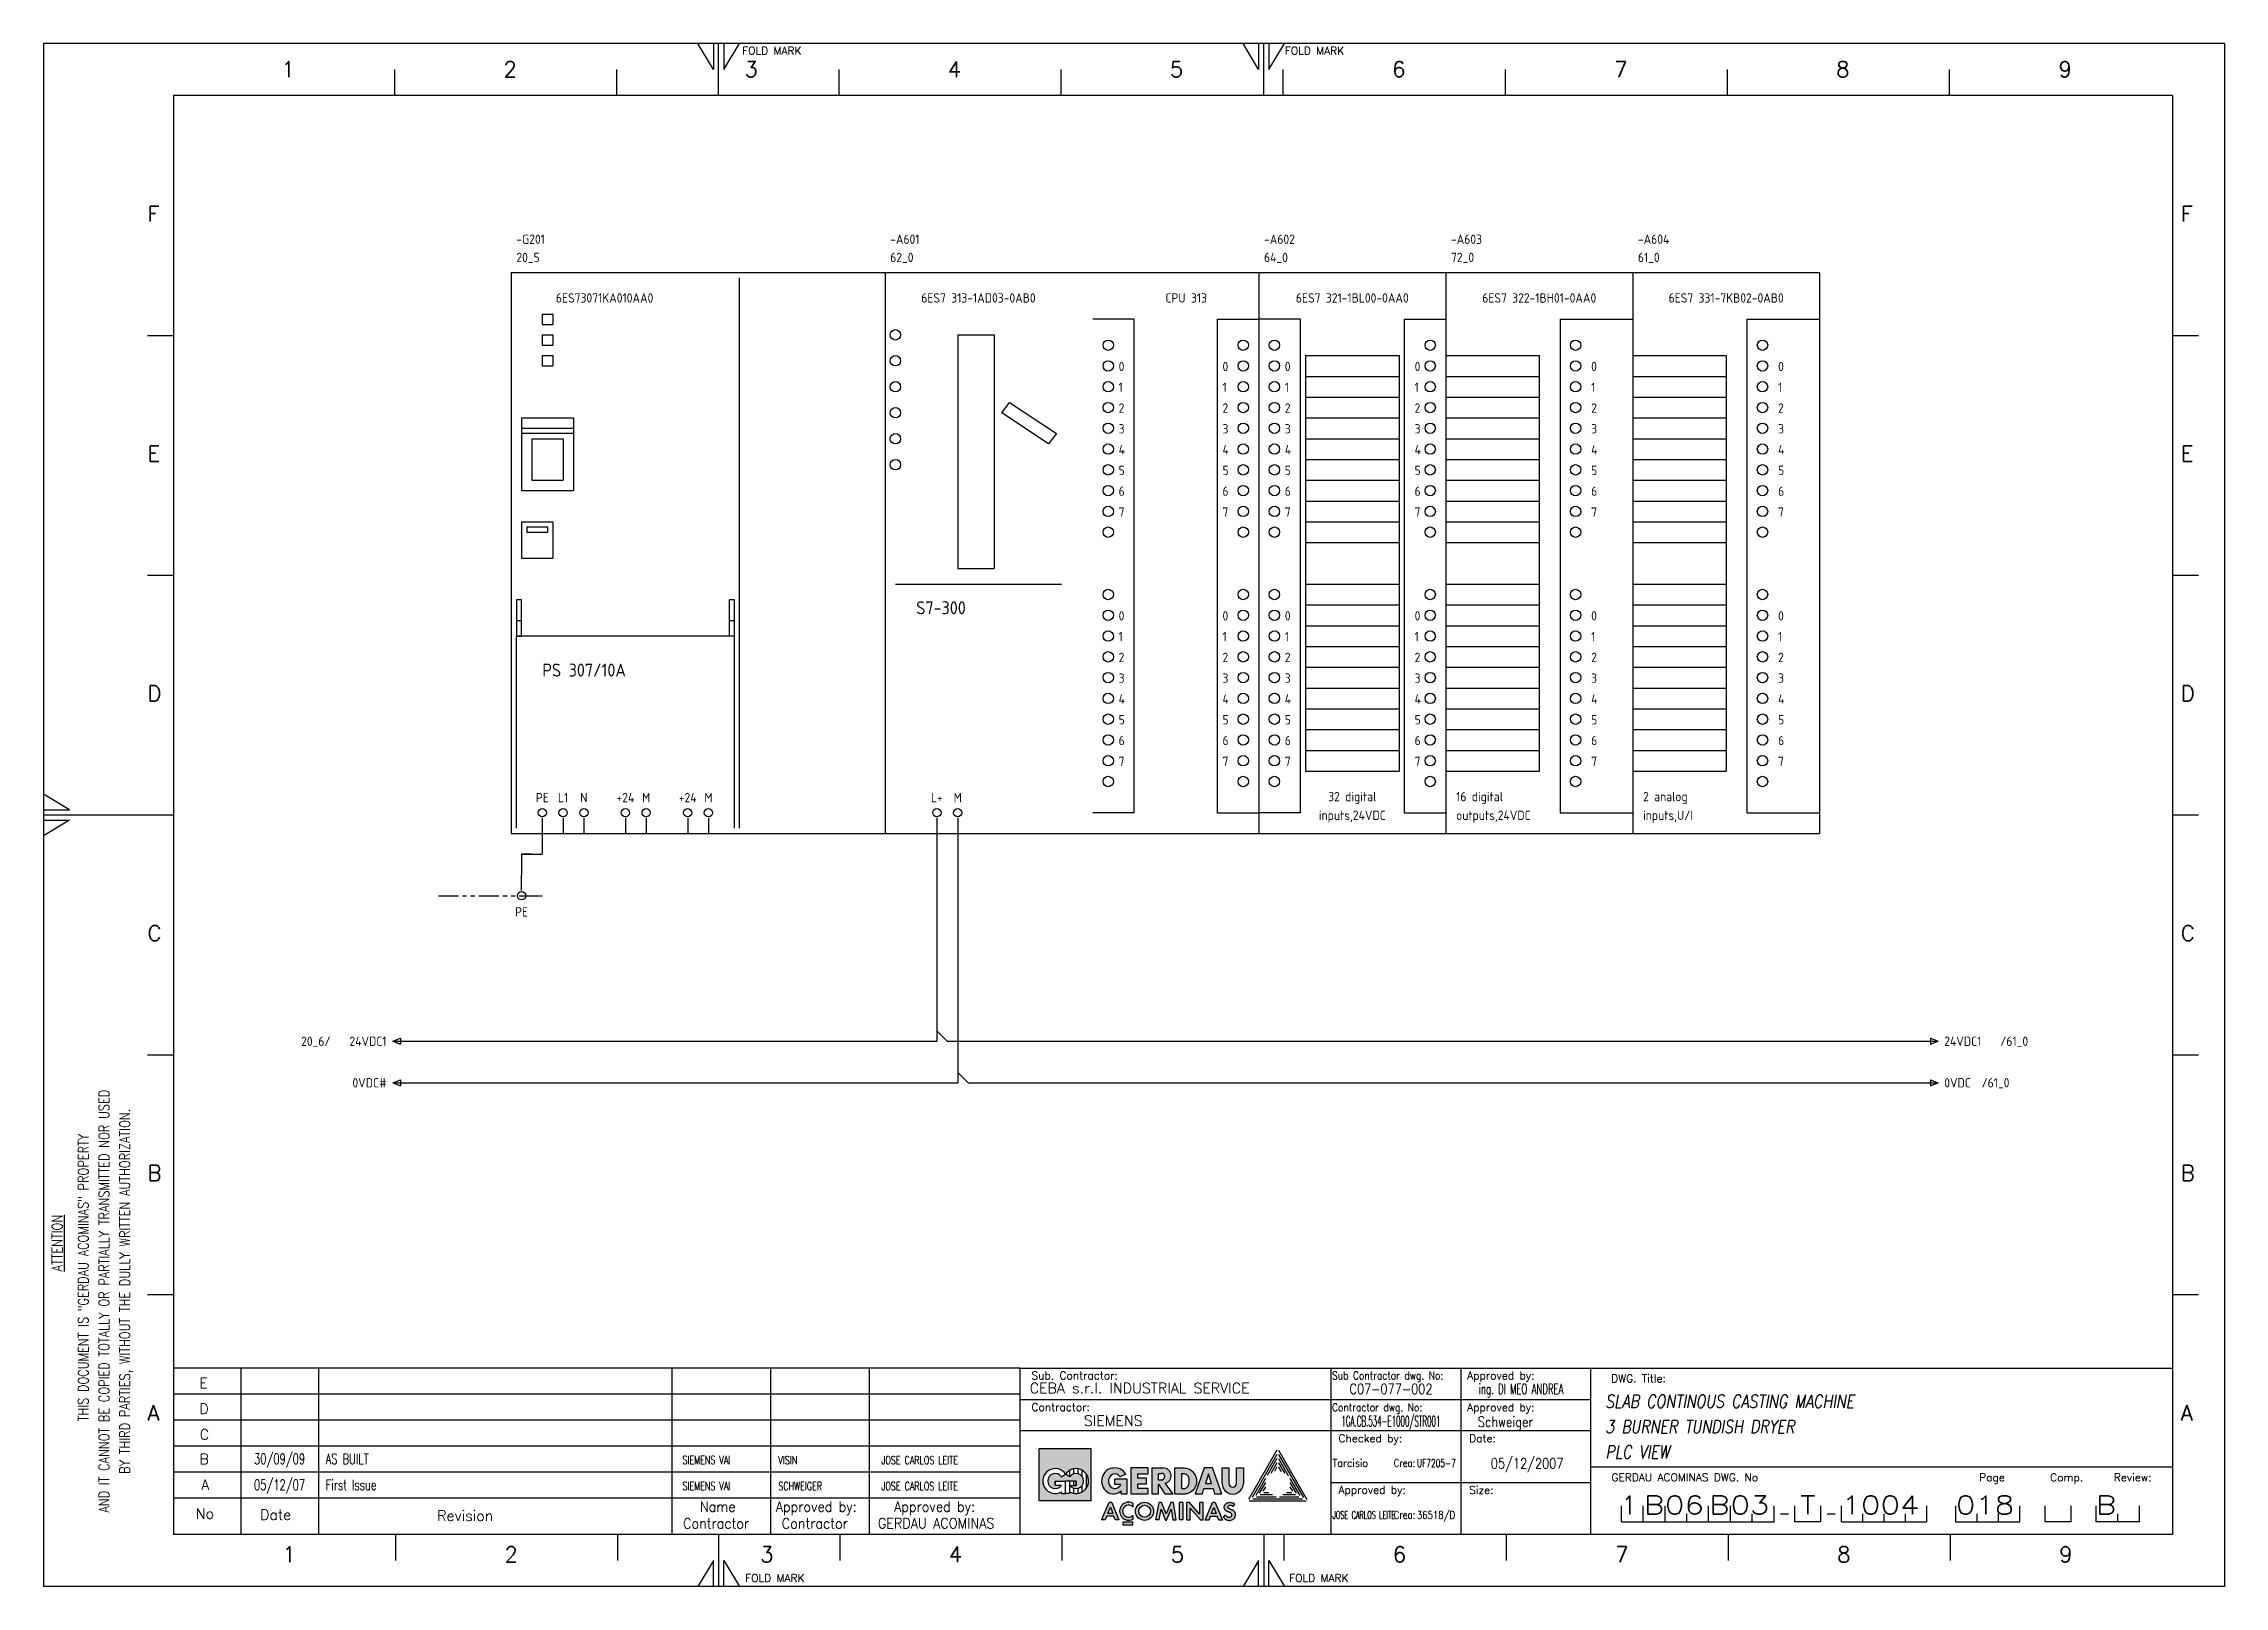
# Model space of a CAD drawing. Extents: x 520 to 940, y 6 to 303.
import ezdxf
from ezdxf.enums import TextEntityAlignment as Align

# ---------------------------------------------------------------- set-up
doc = ezdxf.new("R2010")
doc.units = 0
doc.header["$LTSCALE"] = 25
doc.header["$MEASUREMENT"] = 0
doc.linetypes.add('EPLANLINE7', pattern=[0])
doc.layers.get('0').update_dxf_attribs({"linetype": 'CONTINUOUS'})
for name, color, linetype in [('AUTOCONNECTING', 2, 'CONTINUOUS'), ('FORM_1', 7, 'CONTINUOUS'), ('FORM_2', 4, 'CONTINUOUS'), ('FORM_3', 6, 'CONTINUOUS'), ('FORM_4', 1, 'CONTINUOUS'), ('RIF_', 7, 'CONTINUOUS'), ('SIMBOLO', 4, 'CONTINUOUS'), ('TESTI', 7, 'CONTINUOUS'), ('TESTO', 5, 'CONTINUOUS')]:
    doc.layers.add(name, color=color, linetype=linetype)
doc.styles.add('ROMANS', font='romans.shx', dxfattribs={"width": 0.7, "oblique": 10, "height": 4})
doc.styles.get("Standard").update_dxf_attribs({"font": 'isocp.shx'})

msp = doc.modelspace()

# ---------------------------------------------------------------- texts
at = {"layer": 'FORM_2', "style": 'ROMANS', "width": 0.7}
for s, p in [('30/09/09', (565.62, 30.86)), ('05/12/07', (565.62, 25.86))]:
    msp.add_text(s, height=2, dxfattribs=at).set_placement(p, align=Align.MIDDLE)
for s, height, p in [('AS BUILT', 2, (574.5, 29.99)), ('SIEMENS VAI', 1.6, (643.21, 29.99)), ('VISIN', 1.6, (661.69, 29.95)), ('JOSE CARLOS LEITE', 1.6, (681.53, 29.95)), ('First Issue', 2, (574.5, 24.99)), ('SIEMENS VAI', 1.6, (643.21, 24.99)), ('SCHWEIGER', 1.6, (661.69, 24.95)), ('JOSE CARLOS LEITE', 1.6, (681.53, 24.95))]:
    msp.add_text(s, height=height, dxfattribs=at).set_placement(p)
at = {"layer": 'RIF_', "color": 2, "width": 1.000667}
msp.add_text('20_6/', height=1.8, dxfattribs=at).set_placement((575.42, 110.5), align=Align.RIGHT)
for p in [(897.02, 110.5), (893.42, 102.5)]:
    msp.add_text('/61_0', height=1.8, dxfattribs=at).set_placement(p)
at = {"layer": 'TESTI', "color": 2, "width": 1.000667}
for s, p in [('-G201', (611.22, 264.9)), ('-A601', (683.22, 264.9)), ('-A602', (755.22, 264.9)), ('-A603', (791.22, 264.9)), ('-A604', (827.22, 264.9)), ('20_5', (611.22, 261.4)), ('62_0', (683.22, 261.4)), ('64_0', (755.22, 261.4)), ('72_0', (791.22, 261.4)), ('61_0', (827.22, 261.4))]:
    msp.add_text(s, height=1.8, dxfattribs=at).set_placement(p)
at = {"layer": 'TESTO', "color": 2, "width": 1.000667}
for s, p in [('6ES73071KA010AA0', (628.22, 253.6)), ('6ES7 313-1AD03-0AB0', (700.22, 253.6)), ('6ES7 321-1BL00-0AA0', (772.22, 253.6)), ('6ES7 322-1BH01-0AA0', (808.22, 253.6)), ('6ES7 331-7KB02-0AB0', (844.22, 253.6)), ('PE', (616.22, 157.4)), ('L1', (620.22, 157.4)), ('N', (624.22, 157.4)), ('+24', (632.22, 157.4)), ('M', (636.22, 157.4)), ('+24', (644.22, 157.4)), ('M', (648.22, 157.4)), ('L+', (692.22, 157.4)), ('M', (696.22, 157.4)), ('inputs,24VDC', (772.22, 154)), ('32 digital', (772.22, 157.6)), ('PE', (612.22, 135.4))]:
    msp.add_text(s, height=1.8, dxfattribs=at).set_placement(p, align=Align.CENTER)
for s, p in [('CPU 313', (736.22, 253.6)), ('0', (727.22, 240.4)), ('0', (747.22, 240.4)), ('0', (759.22, 240.4)), ('0', (784.22, 240.4)), ('0', (818.22, 240.4)), ('0', (854.22, 240.4)), ('1', (727.22, 236.4)), ('1', (747.22, 236.4)), ('1', (759.22, 236.4)), ('1', (784.22, 236.4)), ('1', (818.22, 236.4)), ('1', (854.22, 236.4)), ('2', (727.22, 232.4)), ('2', (747.22, 232.4)), ('2', (759.22, 232.4)), ('2', (784.22, 232.4)), ('2', (818.22, 232.4)), ('2', (854.22, 232.4)), ('3', (727.22, 228.4)), ('3', (747.22, 228.4)), ('3', (759.22, 228.4)), ('3', (784.22, 228.4)), ('3', (818.22, 228.4)), ('3', (854.22, 228.4)), ('4', (727.22, 224.4)), ('4', (747.22, 224.4)), ('4', (759.22, 224.4)), ('4', (784.22, 224.4)), ('4', (818.22, 224.4)), ('4', (854.22, 224.4)), ('5', (727.22, 220.4)), ('5', (747.22, 220.4)), ('5', (759.22, 220.4)), ('5', (784.22, 220.4)), ('5', (818.22, 220.4)), ('5', (854.22, 220.4)), ('6', (727.22, 216.4)), ('6', (747.22, 216.4)), ('6', (759.22, 216.4)), ('6', (784.22, 216.4)), ('6', (818.22, 216.4)), ('6', (854.22, 216.4)), ('7', (727.22, 212.4)), ('7', (747.22, 212.4)), ('7', (759.22, 212.4)), ('7', (784.22, 212.4)), ('7', (818.22, 212.4)), ('7', (854.22, 212.4)), ('0', (727.22, 192.4)), ('0', (747.22, 192.4)), ('0', (759.22, 192.4)), ('0', (784.22, 192.4)), ('0', (818.22, 192.4)), ('0', (854.22, 192.4)), ('1', (727.22, 188.4)), ('1', (747.22, 188.4)), ('1', (759.22, 188.4)), ('1', (784.22, 188.4)), ('1', (818.22, 188.4)), ('1', (854.22, 188.4)), ('2', (727.22, 184.4)), ('2', (747.22, 184.4)), ('2', (759.22, 184.4)), ('2', (784.22, 184.4)), ('2', (818.22, 184.4)), ('2', (854.22, 184.4)), ('3', (727.22, 180.4)), ('3', (747.22, 180.4)), ('3', (759.22, 180.4)), ('3', (784.22, 180.4)), ('3', (818.22, 180.4)), ('3', (854.22, 180.4)), ('4', (727.22, 176.4)), ('4', (747.22, 176.4)), ('4', (759.22, 176.4)), ('4', (784.22, 176.4)), ('4', (818.22, 176.4)), ('4', (854.22, 176.4)), ('5', (727.22, 172.4)), ('5', (747.22, 172.4)), ('5', (759.22, 172.4)), ('5', (784.22, 172.4)), ('5', (818.22, 172.4)), ('5', (854.22, 172.4)), ('6', (727.22, 168.4)), ('6', (747.22, 168.4)), ('6', (759.22, 168.4)), ('6', (784.22, 168.4)), ('6', (818.22, 168.4)), ('6', (854.22, 168.4)), ('7', (727.22, 164.4)), ('7', (747.22, 164.4)), ('7', (759.22, 164.4)), ('7', (784.22, 164.4)), ('7', (818.22, 164.4)), ('7', (854.22, 164.4)), ('16 digital', (792.22, 157.6)), ('outputs,24VDC', (792.22, 154)), ('2 analog', (828.22, 157.6)), ('inputs,U/I', (828.22, 154)), ('24VDC1', (886.22, 110.5)), ('0VDC', (886.22, 102.5))]:
    msp.add_text(s, height=1.8, dxfattribs=at).set_placement(p)
at = {"layer": 'TESTO', "color": 3, "width": 1.0032}
for s, p in [('S7-300', (688.22, 193.6)), ('PS 307/10A', (616.22, 181.6))]:
    msp.add_text(s, height=2.5, dxfattribs=at).set_placement(p)
at = {"layer": 'TESTO', "color": 2, "width": 1.000667}
for s, p in [('24VDC1', (586.22, 110.5)), ('0VDC#', (586.22, 102.5))]:
    msp.add_text(s, height=1.8, dxfattribs=at).set_placement(p, align=Align.RIGHT)

# ---------------------------------------------------------------- blocks, each defined once
blk = doc.blocks.new('Format A3')
at = {"layer": 'FORM_1'}
h = blk.add_hatch(color=256, dxfattribs=at)
edge = h.paths.add_edge_path()
edge.add_line((217.87, 22.79), (217.87, 17.78))
edge.add_line((217.87, 17.78), (219.92, 17.78))
edge.add_spline(control_points=[(219.92, 17.78), (220.24, 17.85), (220.98, 18), (221.84, 18.93), (222.13, 20.2), (221.81, 21.63), (220.8, 22.71), (219.89, 22.77), (219.58, 22.79)], knot_values=[0, 0, 0, 0, 0.968333, 2.238245, 3.514092, 4.752916, 6.526982, 7.43734, 7.43734, 7.43734, 7.43734], degree=3, periodic=0)
edge.add_line((219.58, 22.79), (217.87, 22.79))
edge = h.paths.add_edge_path(flags=16)
edge.add_spline(control_points=[(219.59, 21.67), (219.7, 21.66), (220.06, 21.63), (220.6, 21.16), (220.68, 20.32), (220.63, 19.48), (220.1, 18.85), (219.69, 18.84), (219.58, 18.84)], knot_values=[0, 0, 0, 0, 0.326882, 1.089251, 1.872602, 2.763575, 3.625522, 3.966209, 3.966209, 3.966209, 3.966209], degree=3, periodic=0)
edge.add_line((219.58, 18.84), (219.17, 18.84))
edge.add_line((219.17, 18.84), (219.17, 21.67))
edge.add_line((219.17, 21.67), (219.59, 21.67))
h.paths.add_polyline_path([(223.55, 22.79), (221.81, 17.78), (223.19, 17.78), (223.48, 18.84), (225.23, 18.84), (225.54, 17.78), (226.94, 17.78), (225.11, 22.79)])
h.paths.add_polyline_path([(224.33, 21.67), (224.94, 19.81), (223.79, 19.81)], flags=16)
h.paths.add_polyline_path([(228.25, 22.79), (226.96, 22.79), (226.97, 19.8, 0.995265), (231.07, 19.81), (231.07, 22.79), (229.77, 22.79), (229.77, 19.87, -1), (228.25, 19.87)])
h.paths.add_polyline_path([(215.57, 22.79), (213.43, 22.79), (213.43, 17.78), (214.72, 17.78), (214.72, 19.66), (215.93, 17.78), (217.52, 17.78), (216.02, 19.84, 0.906396)])
h.paths.add_polyline_path([(215.29, 20.49), (214.72, 20.5), (214.72, 21.75), (215.31, 21.75, -1.017604)], flags=16)
h.paths.add_polyline_path([(209.42, 22.79), (209.42, 17.78), (212.73, 17.78), (212.73, 18.83), (210.73, 18.83), (210.73, 19.76), (212.41, 19.76), (212.41, 20.8), (210.73, 20.8), (210.73, 21.67), (212.73, 21.67), (212.73, 22.79)])
edge = h.paths.add_edge_path()
edge.add_ellipse((206.05, 20.28), major_axis=(0, -2.49), ratio=0.91559, start_angle=180.5657, end_angle=401.2517)
edge.add_line((207.56, 18.41), (207.56, 17.78))
edge.add_line((207.56, 17.78), (208.68, 17.78))
edge.add_line((208.68, 17.78), (208.68, 20.66))
edge.add_line((208.68, 20.66), (206.26, 20.66))
edge.add_line((206.26, 20.66), (206.26, 19.69))
edge.add_line((206.26, 19.69), (207.49, 19.69))
edge.add_ellipse((206.34, 20.25), major_axis=(0, -1.41), ratio=0.88785, start_angle=126.9107, end_angle=426.8029, ccw=False)
edge.add_line((207.34, 21.09), (208.41, 21.6))
edge.add_arc((206.36, 20.45), 2.34, 29.2872, 98.191)
h.paths.add_polyline_path([(205.74, 16.12), (205.19, 16.12), (203.77, 12.78), (204.46, 12.78), (204.76, 13.48), (206.07, 13.48), (206.44, 12.78), (207.11, 12.79)])
h.paths.add_polyline_path([(205.46, 15.22), (205.93, 14.01), (204.97, 14.01)], flags=16)
h.paths.add_polyline_path([(209.78, 12.92), (209.78, 13.66, -2.423597), (209.78, 15.28), (209.78, 16.02, 1.652966)])
h.paths.add_polyline_path([(210.29, 14.45, 1), (213.8, 14.45, 1)])
h.paths.add_polyline_path([(213.19, 14.45, -1), (210.89, 14.45, -1)], flags=16)
h.paths.add_polyline_path([(215.31, 16.12), (214.82, 16.12), (214.22, 12.78), (214.87, 12.78), (215.21, 14.84), (216.1, 12.73), (216.28, 12.73), (217.19, 14.84), (217.49, 12.78), (218.15, 12.78), (217.6, 16.12), (217.12, 16.12), (216.2, 13.99)])
h.paths.add_polyline_path([(219.4, 16.12), (218.75, 16.12), (218.75, 12.78), (219.4, 12.78)])
h.paths.add_polyline_path([(220.16, 12.78), (220.81, 12.78), (220.81, 15.04), (222.79, 12.78), (223.3, 12.78), (223.3, 16.12), (222.65, 16.12), (222.65, 13.88), (220.68, 16.12), (220.16, 16.12)])
h.paths.add_polyline_path([(225.66, 16.12), (225.13, 16.12), (223.7, 12.77), (224.39, 12.77), (224.69, 13.47), (226, 13.47), (226.37, 12.77), (227.04, 12.77)])
h.paths.add_polyline_path([(225.39, 15.2), (225.86, 14), (224.9, 14)], flags=16)
edge = h.paths.add_edge_path()
edge.add_spline(control_points=[(229.42, 15.81), (229.38, 15.84), (229.32, 15.89), (229.21, 15.96), (229.1, 16.02), (228.95, 16.09), (228.79, 16.14), (228.58, 16.18), (228.37, 16.18), (228.14, 16.15), (227.97, 16.08), (227.8, 16), (227.66, 15.88), (227.54, 15.75), (227.47, 15.59), (227.4, 15.42), (227.39, 15.24), (227.4, 15.04), (227.44, 14.85), (227.57, 14.66), (227.73, 14.54), (227.92, 14.42), (228.08, 14.35), (228.25, 14.29), (228.42, 14.23), (228.59, 14.16), (228.73, 14.07), (228.81, 13.98), (228.85, 13.89), (228.87, 13.78), (228.86, 13.67), (228.81, 13.54), (228.72, 13.42), (228.56, 13.32), (228.37, 13.29), (228.2, 13.3), (228.07, 13.34), (227.98, 13.38), (227.9, 13.44), (227.81, 13.5), (227.72, 13.6), (227.68, 13.69), (227.64, 13.74)], knot_values=[0, 0, 0, 0, 0.129897, 0.252239, 0.381983, 0.506097, 0.749316, 0.87783, 1.167741, 1.365595, 1.552935, 1.738999, 1.918105, 2.09238, 2.269928, 2.449255, 2.632957, 2.790606, 3.065835, 3.193419, 3.483878, 3.653535, 3.853782, 4.021202, 4.182707, 4.402789, 4.570564, 4.668988, 4.759204, 4.855589, 5.007336, 5.095097, 5.270281, 5.443299, 5.63607, 5.844858, 5.950481, 6.046454, 6.146081, 6.249423, 6.351995, 6.544354, 6.544354, 6.544354, 6.544354], degree=3, periodic=0)
edge.add_line((227.64, 13.74), (227.22, 13.33))
edge.add_spline(control_points=[(227.22, 13.33), (227.25, 13.3), (227.3, 13.21), (227.44, 13.06), (227.61, 12.91), (227.84, 12.8), (228.04, 12.73), (228.25, 12.7), (228.44, 12.69), (228.72, 12.72), (228.99, 12.82), (229.25, 13.03), (229.41, 13.25), (229.53, 13.57), (229.55, 13.89), (229.48, 14.23), (229.32, 14.44), (229.15, 14.58), (228.98, 14.67), (228.78, 14.76), (228.59, 14.83), (228.39, 14.91), (228.2, 15), (228.05, 15.18), (228.07, 15.39), (228.2, 15.54), (228.35, 15.61), (228.48, 15.63), (228.66, 15.63), (228.84, 15.57), (228.98, 15.46), (229.05, 15.4), (229.08, 15.37)], knot_values=[0, 0, 0, 0, 0.131114, 0.305389, 0.623258, 0.772631, 1.083491, 1.243018, 1.425854, 1.654083, 2.072988, 2.274716, 2.662927, 2.870188, 3.280959, 3.591243, 3.888658, 4.0589, 4.248032, 4.476436, 4.699919, 4.85554, 5.137678, 5.317889, 5.513624, 5.728226, 5.888869, 5.979085, 6.142909, 6.403998, 6.552706, 6.676571, 6.676571, 6.676571, 6.676571], degree=3, periodic=0)
edge.add_line((229.08, 15.37), (229.42, 15.81))
h.paths.add_polyline_path([(207.88, 12.33), (207.88, 11.83), (209.78, 11.83), (209.79, 12.33)])
h.paths.add_polyline_path([(201.77, 26.45), (191.77, 26.45), (191.77, 16.45), (201.77, 16.45)])
h.paths.add_polyline_path([(197.64, 18.19), (197.64, 17.87), (196.84, 17.87), (196.04, 17.87), (196.04, 18.19, -2.312045), (196.84, 21.6, -2.312045)], flags=16)
h.paths.add_polyline_path([(197.64, 19.43), (198.44, 19.43), (198.44, 20.27), (196.84, 20.27), (194.84, 20.27), (194.84, 19.43), (196.04, 19.43, -3.248328), (196.05, 21.08), (196.84, 21.6), (197.62, 21.08, -3.248328)], flags=0)
for p, q in [((0, 297), (0, 0)), ((420, 297), (0, 297)), ((129, 292), (126, 297)), ((129, 297), (129, 292)), ((130, 287), (130, 297)), ((131, 297), (131, 292)), ((131, 292), (134, 297)), ((234, 292), (231, 297)), ((234, 297), (234, 292)), ((235, 287), (235, 297)), ((236, 292), (239, 297)), ((236, 297), (236, 292)), ((420, 297), (420, 0)), ((67.59, 292), (67.59, 287)), ((110.37, 292), (110.37, 287)), ((153.15, 292), (153.15, 287)), ((195.93, 292), (195.93, 287)), ((238.7, 292), (238.7, 287)), ((281.48, 292), (281.48, 287)), ((324.26, 292), (324.26, 287)), ((367.03, 292), (367.03, 287)), ((20, 240.83), (25, 240.83)), ((410, 240.83), (415, 240.83)), ((20, 194.66), (25, 194.66)), ((410, 194.66), (415, 194.66)), ((5, 149.5), (0, 152.5)), ((0, 149.5), (5, 149.5)), ((0, 148.5), (25, 148.5)), ((0, 147.5), (5, 147.5)), ((5, 147.5), (0, 144.5)), ((410, 148.5), (415, 148.5)), ((20, 102.33), (25, 102.33)), ((410, 102.33), (415, 102.33)), ((20, 56.17), (25, 56.17)), ((410, 56.17), (415, 56.17)), ((37.97, 42), (37.97, 17)), ((52.97, 42), (52.97, 17)), ((120.99, 42), (120.99, 17)), ((140, 42), (140, 17)), ((248, 30), (248, 42)), ((273, 10), (273, 42)), ((159.01, 42), (159.01, 17)), ((188.01, 37), (25, 37)), ((188.01, 36), (298, 36)), ((188.01, 32), (25, 32)), ((188.01, 27), (25, 27)), ((191.77, 16.45), (191.77, 26.45)), ((201.77, 26.45), (191.77, 26.45)), ((201.77, 16.45), (201.77, 26.45)), ((237.53, 26.19), (232.06, 16.71)), ((237.53, 25.39), (232.76, 17.12)), ((237.83, 26.19), (243.31, 16.71)), ((237.83, 25.39), (242.62, 17.11)), ((188.01, 22), (25, 22)), ((196.04, 21.07), (196.84, 21.6)), ((197.64, 21.07), (196.84, 21.6)), ((197.64, 21.07), (197.64, 22.35)), ((198.44, 21.68), (198.44, 22.64)), ((199.24, 21.68), (199.24, 22.64)), ((200.04, 21.11), (200.04, 22.35)), ((200.84, 18.94), (200.84, 21.6)), ((208.41, 21.6), (207.34, 21.09)), ((209.42, 22.79), (209.42, 17.78)), ((212.73, 22.79), (209.42, 22.79)), ((210.73, 20.8), (210.73, 21.67)), ((210.73, 21.67), (212.73, 21.67)), ((212.73, 21.67), (212.73, 22.79)), ((213.43, 22.79), (213.43, 17.78)), ((213.43, 22.79), (215.57, 22.79)), ((214.72, 20.5), (214.72, 21.75)), ((214.72, 21.75), (215.31, 21.75)), ((217.87, 17.78), (217.87, 22.79)), ((217.87, 22.79), (219.58, 22.79)), ((223.55, 22.79), (221.81, 17.78)), ((225.11, 22.79), (223.55, 22.79)), ((224.33, 21.67), (223.79, 19.81)), ((224.94, 19.81), (224.33, 21.67)), ((226.94, 17.78), (225.11, 22.79)), ((226.97, 19.83), (226.96, 22.79)), ((226.96, 22.79), (228.25, 22.79)), ((228.25, 22.79), (228.25, 19.87)), ((229.77, 19.87), (229.77, 22.79)), ((229.77, 22.79), (231.07, 22.79)), ((231.07, 22.79), (231.07, 19.81)), ((237.53, 24.59), (235.65, 21.33)), ((237.53, 23.79), (236.34, 21.73)), ((237.53, 22.99), (237.04, 22.13)), ((237.83, 24.59), (239.72, 21.33)), ((237.83, 23.79), (239.03, 21.73)), ((237.83, 22.99), (238.33, 22.13)), ((298, 23), (410, 23)), ((194.84, 20.27), (196.84, 20.27)), ((194.84, 20.27), (196.84, 20.27)), ((194.84, 19.43), (194.84, 20.27)), ((194.84, 20.27), (194.84, 19.43)), ((196.04, 19.43), (194.84, 19.43)), ((196.04, 17.87), (196.04, 18.19)), ((196.04, 17.87), (196.84, 17.87)), ((196.84, 17.87), (196.84, 20.27)), ((198.84, 20.27), (196.84, 20.27)), ((198.84, 20.27), (196.84, 20.27)), ((197.64, 17.87), (196.84, 17.87)), ((197.64, 17.87), (197.64, 20.27)), ((197.64, 19.43), (198.84, 19.43)), ((197.64, 17.87), (197.64, 18.19)), ((198.44, 19.43), (198.44, 20.27)), ((198.44, 17.9), (198.44, 18.86)), ((198.84, 20.27), (198.84, 19.43)), ((198.84, 19.43), (198.84, 20.27)), ((199.24, 17.9), (199.24, 18.86)), ((200.04, 18.19), (200.04, 19.43)), ((208.68, 20.66), (206.26, 20.66)), ((206.26, 20.66), (206.26, 19.69)), ((206.26, 19.69), (207.49, 19.69)), ((207.56, 17.78), (207.56, 18.41)), ((207.56, 17.78), (208.68, 17.78)), ((208.68, 17.78), (208.68, 20.66)), ((209.42, 17.78), (212.73, 17.78)), ((212.41, 20.8), (210.73, 20.8)), ((210.73, 18.83), (210.73, 19.76)), ((210.73, 19.76), (212.41, 19.76)), ((212.73, 18.83), (210.73, 18.83)), ((212.41, 19.76), (212.41, 20.8)), ((212.73, 17.78), (212.73, 18.83)), ((213.43, 17.78), (214.72, 17.78)), ((214.72, 20.5), (215.31, 20.49)), ((214.72, 19.66), (215.93, 17.78)), ((214.72, 17.78), (214.72, 19.66)), ((215.93, 17.78), (217.52, 17.78)), ((217.52, 17.78), (216.02, 19.84)), ((217.87, 17.78), (219.92, 17.78)), ((221.81, 17.78), (223.19, 17.78)), ((223.19, 17.78), (223.48, 18.84)), ((223.48, 18.84), (225.23, 18.84)), ((223.79, 19.81), (224.94, 19.81)), ((225.23, 18.84), (225.54, 17.78)), ((225.54, 17.78), (226.94, 17.78)), ((232.9, 16.85), (242.47, 16.85)), ((235.33, 20.78), (233.45, 17.52)), ((233.6, 17.25), (237.37, 17.25)), ((235.33, 19.98), (234.14, 17.92)), ((234.29, 17.65), (236.67, 17.65)), ((235.33, 19.18), (234.84, 18.32)), ((234.98, 18.05), (235.98, 18.05)), ((238, 17.25), (241.77, 17.25)), ((238.7, 17.65), (241.08, 17.65)), ((239.39, 18.05), (240.39, 18.05)), ((240.04, 20.78), (241.92, 17.51)), ((240.04, 19.98), (241.23, 17.91)), ((240.04, 19.18), (240.54, 18.31)), ((248, 20), (298, 20)), ((201.77, 16.45), (191.77, 16.45)), ((203.77, 12.78), (205.19, 16.12)), ((204.46, 12.78), (203.77, 12.78)), ((204.76, 13.48), (204.46, 12.78)), ((206.07, 13.48), (204.76, 13.48)), ((204.97, 14.01), (205.46, 15.22)), ((205.93, 14.01), (204.97, 14.01)), ((205.74, 16.12), (205.19, 16.12)), ((205.46, 15.22), (205.93, 14.01)), ((205.74, 16.12), (207.11, 12.79)), ((206.44, 12.78), (206.07, 13.48)), ((207.11, 12.79), (206.44, 12.78)), ((209.78, 16.02), (209.78, 15.23)), ((209.78, 13.66), (209.78, 12.9)), ((214.22, 12.78), (214.82, 16.12)), ((214.87, 12.78), (214.22, 12.78)), ((215.31, 16.12), (214.82, 16.12)), ((214.87, 12.78), (215.21, 14.84)), ((215.21, 14.84), (216.1, 12.73)), ((216.2, 13.99), (215.31, 16.12)), ((216.1, 12.73), (216.28, 12.73)), ((217.12, 16.12), (216.2, 13.99)), ((216.28, 12.73), (217.19, 14.84)), ((217.6, 16.12), (217.12, 16.12)), ((217.19, 14.84), (217.49, 12.78)), ((217.49, 12.78), (218.15, 12.78)), ((218.15, 12.78), (217.6, 16.12)), ((218.75, 12.78), (218.75, 16.12)), ((219.4, 16.12), (218.75, 16.12)), ((219.4, 12.78), (218.75, 12.78)), ((219.4, 16.12), (219.4, 12.78)), ((220.16, 12.79), (220.16, 16.12)), ((220.68, 16.12), (220.16, 16.12)), ((220.16, 12.78), (220.81, 12.78)), ((222.65, 13.88), (220.68, 16.12)), ((220.81, 15.04), (222.79, 12.78)), ((220.81, 12.78), (220.81, 15.04)), ((222.65, 16.12), (222.65, 13.88)), ((223.3, 16.12), (222.65, 16.12)), ((222.79, 12.78), (223.3, 12.78)), ((223.3, 12.78), (223.3, 16.12)), ((223.7, 12.77), (225.13, 16.12)), ((224.39, 12.77), (223.7, 12.77)), ((224.69, 13.47), (224.39, 12.77)), ((226, 13.47), (224.69, 13.47)), ((224.9, 14), (225.39, 15.2)), ((225.86, 14), (224.9, 14)), ((225.66, 16.12), (225.13, 16.12)), ((225.39, 15.2), (225.86, 14)), ((225.66, 16.12), (227.04, 12.77)), ((226.37, 12.77), (226, 13.47)), ((227.04, 12.77), (226.37, 12.77)), ((227.22, 13.33), (227.64, 13.74)), ((229.08, 15.36), (229.42, 15.81)), ((232.21, 16.45), (243.16, 16.45)), ((67.78, 10), (67.78, 5)), ((110.55, 10), (110.55, 5)), ((130, 10), (130, 0)), ((153.33, 10), (153.33, 5)), ((196.11, 10), (196.11, 5)), ((207.88, 12.33), (207.88, 11.83)), ((209.79, 12.33), (207.88, 12.33)), ((207.88, 11.83), (209.78, 11.83)), ((209.78, 11.83), (209.79, 12.33)), ((235, 10), (235, 0)), ((238.89, 10), (238.89, 5)), ((281.66, 10), (281.66, 5)), ((324.44, 10), (324.44, 5)), ((367.22, 10), (367.22, 5)), ((129, 5), (126, 0)), ((129, 0), (129, 5)), ((131, 0), (131, 5)), ((131, 5), (134, 0)), ((234, 5), (231, 0)), ((234, 0), (234, 5)), ((236, 5), (239, 0)), ((236, 0), (236, 5)), ((420, 0), (0, 0))]:
    blk.add_line(p, q, dxfattribs=at)
blk.add_lwpolyline([(219.59, 21.67), (219.17, 21.67), (219.17, 18.84), (219.58, 18.84)], dxfattribs=at)
for radius in [1.75, 1.15]:
    blk.add_circle((212.04, 14.45), radius, dxfattribs=at)
for centre, radius, start, end in [((194.84, 20.27), 2.4, 33.5573, 300), ((194.84, 20.27), 1.46, 33.5573, 325.1132), ((198.84, 20.27), 2.4, 240, 146.4427), ((198.84, 20.27), 1.46, 214.8868, 146.4427), ((206.36, 20.45), 2.34, 29.2872, 98.191), ((215.31, 21.12), 0.633, 270, 90), ((215.65, 21.29), 1.5, 284.2434, 92.9996), ((229.02, 19.82), 2.05, 179.8525, 0.1475), ((229.01, 19.87), 0.761, 180, 0), ((208.97, 14.47), 1.75, 62.3456, 297.6544), ((208.97, 14.47), 1.15, 44.8431, 315.1569)]:
    blk.add_arc(centre, radius, start, end, dxfattribs=at)
for centre, major_axis, ratio, start_param, end_param in [((206.05, 20.28), (0, -2.49), 0.91559, 3.151467, 7.003163), ((206.34, 20.25), (0, -1.41), 0.88785, 2.21501, 7.449115)]:
    blk.add_ellipse(centre, major_axis=major_axis, ratio=ratio, start_param=start_param, end_param=end_param, dxfattribs=at)
for points in [[(219.58, 22.79), (220.48, 22.65), (221.76, 21.42), (222.04, 20.21), (221.73, 18.97), (220.84, 18.07), (219.92, 17.78)], [(219.58, 18.84), (219.91, 18.87), (220.52, 19.48), (220.66, 20.37), (220.5, 21.13), (219.91, 21.62), (219.59, 21.67)], [(227.22, 13.33), (227.3, 13.23), (227.41, 13.09), (227.66, 12.89), (227.79, 12.82), (228.09, 12.73), (228.24, 12.7), (228.43, 12.7), (228.65, 12.72), (229.04, 12.87), (229.2, 13), (229.43, 13.31), (229.5, 13.51), (229.53, 13.92), (229.46, 14.22), (229.28, 14.46), (229.15, 14.57), (228.99, 14.66), (228.78, 14.76), (228.57, 14.84), (228.43, 14.9), (228.18, 15.03), (228.07, 15.18), (228.09, 15.37), (228.22, 15.54), (228.37, 15.61), (228.46, 15.63), (228.62, 15.63), (228.87, 15.54), (228.99, 15.45), (229.08, 15.37)], [(227.64, 13.74), (227.75, 13.58), (227.81, 13.5), (227.9, 13.44), (227.98, 13.38), (228.07, 13.35), (228.17, 13.31), (228.38, 13.3), (228.56, 13.33), (228.71, 13.43), (228.82, 13.57), (228.85, 13.65), (228.86, 13.8), (228.84, 13.89), (228.8, 13.98), (228.74, 14.05), (228.6, 14.15), (228.4, 14.23), (228.25, 14.29), (228.09, 14.35), (227.91, 14.43), (227.76, 14.52), (227.54, 14.71), (227.47, 14.81), (227.4, 15.08), (227.39, 15.24), (227.41, 15.42), (227.47, 15.59), (227.55, 15.75), (227.66, 15.88), (227.8, 15.99), (227.97, 16.08), (228.14, 16.14), (228.34, 16.17), (228.63, 16.17), (228.75, 16.14), (228.99, 16.07), (229.1, 16.02), (229.21, 15.96), (229.31, 15.89), (229.42, 15.81)]]:
    blk.add_spline(points, degree=3, dxfattribs=at)
at = {"layer": 'FORM_3'}
for p, q in [((25, 287), (25, 10)), ((410, 287), (25, 287)), ((410, 287), (410, 10)), ((410, 10), (25, 10))]:
    blk.add_line(p, q, dxfattribs=at)
at = {"layer": 'FORM_4'}
for p, q in [((188.01, 42), (25, 42)), ((188.01, 42), (188.01, 10)), ((188.01, 42), (410, 42)), ((298, 10), (298, 42)), ((188.01, 30), (298, 30)), ((248, 10), (248, 30)), ((188.01, 17), (25, 17)), ((37.97, 17), (37.97, 10)), ((52.97, 17), (52.97, 10)), ((120.99, 17), (120.99, 10)), ((140, 17), (140, 10)), ((159.01, 17), (159.01, 10)), ((303.88, 12.42), (303.88, 15.51)), ((308.08, 12.42), (308.08, 15.51)), ((312.28, 12.42), (312.28, 15.51)), ((316.48, 12.42), (316.48, 13.97)), ((316.48, 12.42), (316.48, 13.97)), ((320.68, 12.42), (320.68, 15.51)), ((324.88, 12.42), (324.88, 15.51)), ((329.08, 12.42), (329.08, 13.97)), ((333.28, 12.42), (333.28, 15.51)), ((334.53, 13.97), (336.06, 13.97)), ((337.28, 12.42), (337.28, 15.51)), ((342.28, 12.42), (342.28, 15.51)), ((343.53, 13.97), (345.03, 13.97)), ((346.28, 12.42), (346.28, 15.51)), ((346.28, 12.42), (346.28, 13.97)), ((350.38, 12.42), (350.38, 13.97)), ((354.48, 12.42), (354.48, 13.97)), ((358.58, 12.42), (358.58, 13.97)), ((362.68, 12.42), (362.68, 15.51)), ((368.28, 12.42), (368.28, 15.51)), ((372.38, 12.42), (372.38, 13.97)), ((376.48, 12.42), (376.48, 13.97)), ((380.58, 12.42), (380.58, 15.51)), ((385.48, 12.42), (385.48, 15.51)), ((390.48, 12.42), (390.48, 15.51)), ((395.28, 12.42), (395.28, 15.51)), ((399.48, 12.42), (399.48, 13.97)), ((403.68, 12.42), (403.68, 15.51)), ((303.88, 12.42), (333.28, 12.42)), ((342.28, 12.42), (337.28, 12.42)), ((346.28, 12.42), (362.68, 12.42)), ((368.28, 12.42), (380.58, 12.42)), ((390.48, 12.42), (385.48, 12.42)), ((399.13, 12.42), (395.28, 12.42)), ((403.68, 12.42), (399.13, 12.42))]:
    blk.add_line(p, q, dxfattribs=at)
at = {"layer": 'FORM_1', "style": 'ROMANS'}
for p in [(134.55, 294.88), (239.05, 294.88), (135.13, 0.84), (239.88, 0.84)]:
    blk.add_text('FOLD MARK', height=1.5, dxfattribs=at).set_placement(p)
at = {"layer": 'FORM_2', "style": 'ROMANS', "width": 0.8}
for s, p in [('AND IT CANNOT BE COPIED TOTALLY OR PARTIALLY TRANSMITTED NOR USED', (12.63, 14.2)), ('BY THIRD PARTIES, WITHOUT THE DULLY WRITTEN AUTHORIZATION.', (16.63, 21.66)), ('THIS DOCUMENT IS "GERDAU ACOMINAS" PROPERTY', (8.63, 31.78)), ('%%UATTENTION', (3.61, 60.63))]:
    blk.add_text(s, height=2, rotation=90, dxfattribs=at).set_placement(p)
at = {"layer": 'FORM_2', "style": 'ROMANS'}
for s, height, p in [('E', 2, (30, 38.12)), ('Sub. Contractor:', 1.5, (190.24, 39.84)), ('Approved by:', 1.5, (274.17, 39.84)), ('DWG. Title:', 1.5, (301.92, 39.27)), ('D', 2, (30, 33.18)), ('Contractor:', 1.5, (190.24, 33.75)), ('Approved by:', 1.5, (274.17, 33.72)), ('C', 2, (30.07, 28.24)), ('B', 2, (30.02, 23.5)), ('Checked by:', 1.5, (249.38, 27.74)), ('Date:', 1.5, (274.53, 27.74)), ('GERDAU ACOMINAS DWG. No', 1.5, (301.96, 20.23)), ('Page', 1.5, (372.75, 20.23)), ('Comp.', 1.5, (386.46, 20.23)), ('Review:', 1.5, (398.72, 20.23)), ('A', 2, (30.36, 18.57)), ('Approved by:', 1.5, (249.38, 17.83)), ('Size:', 1.5, (274.53, 17.79)), ('No', 2, (29.31, 13.01)), ('Date', 2, (41.68, 12.8)), ('Revision', 2, (75.79, 12.6))]:
    blk.add_text(s, height=height, dxfattribs=at).set_placement(p)
for s, height, width, p in [('Sub Contractor dwg. No:', 1.5, 0.85, (248.15, 39.84)), ('Contractor dwg. No:', 1.5, 0.85, (248.15, 33.72)), ('Crea:', 1.5, 0.8, (260.02, 23)), ('Contractor ', 2, 0.9, (123.16, 11.12)), ('Name', 2, 0.9, (126.4, 14.35)), ('Approved by:', 2, 0.9, (141.02, 14.35)), ('Contractor ', 2, 0.9, (142.17, 11.12)), ('GERDAU ACOMINAS', 2, 0.9, (160.68, 11.14)), ('Approved by:', 2, 0.9, (163.81, 14.35)), ('Crea:', 1.5, 0.8, (260.02, 13))]:
    blk.add_text(s, height=height, dxfattribs=dict(at, width=width)).set_placement(p)
at = {"layer": 'FORM_2', "style": 'ROMANS', "flags": 4}
for tag, p in [('21', (189.91, 37.18)), ('18', (189.91, 30.89))]:
    blk.add_attdef(tag, p, '', height=2, dxfattribs=at)
at = {"layer": 'FORM_2', "color": 4, "style": 'ROMANS', "width": 0.8, "flags": 4}
for tag, p in [('22', (251.5, 37)), ('19', (251.5, 30.8)), ('24', (278.73, 22.67))]:
    blk.add_attdef(tag, p, '', height=2, dxfattribs=at)
at = {"layer": 'FORM_2', "style": 'ROMANS', "flags": 4}
for tag, p, height, width in [('23', (276.41, 37.01), 2, 0.8), ('20', (276.22, 30.68), 2, 0.8), ('14', (248.25, 23), 1.5, 0.9), ('15', (264.49, 22.98), 1.5, 0.8), ('16', (248.25, 13), 1.5, 0.9), ('17', (264.49, 12.98), 1.5, 0.8)]:
    blk.add_attdef(tag, p, '', height=height, dxfattribs=dict(at, width=width))
at = {"layer": 'FORM_4', "style": 'ROMANS'}
for s, p in [('1', (45.81, 290.56)), ('2', (88.59, 290.56)), ('3', (135, 290.56)), ('4', (174.14, 290.56)), ('5', (216.92, 290.56)), ('6', (259.7, 290.56)), ('7', (302.47, 290.56)), ('8', (345.25, 290.56)), ('9', (388.03, 290.56)), ('F', (20.01, 262.73)), ('F', (411.64, 262.73)), ('E', (20.01, 216.57)), ('E', (411.64, 216.57)), ('D', (20.01, 170.4)), ('D', (411.64, 170.4)), ('C', (20.01, 124.24)), ('C', (411.64, 124.24)), ('B', (20.01, 78.07)), ('B', (411.64, 78.07)), ('A', (20.01, 31.9)), ('A', (411.64, 31.9)), ('1', (45.99, 4.65)), ('2', (88.77, 4.65)), ('3', (137.98, 4.65)), ('4', (174.32, 4.65)), ('5', (217.1, 4.65)), ('6', (259.88, 4.65)), ('7', (302.66, 4.65)), ('8', (345.43, 4.65)), ('9', (388.21, 4.65))]:
    blk.add_text(s, height=3, dxfattribs=at).set_placement(p)
at = {"layer": 'FORM_4', "color": 1, "style": 'ROMANS', "oblique": 10, "width": 0.8, "flags": 4}
for tag, p in [('11', (300.77, 34.39)), ('12', (300.77, 29.5)), ('13', (300.77, 24.62))]:
    blk.add_attdef(tag, p, '', height=2.5, dxfattribs=at)
at = {"layer": 'FORM_4', "color": 1, "style": 'ROMANS', "flags": 2}
blk.add_attdef('25', (279.66, 12.25), '', height=5, dxfattribs=at)
at = {"layer": 'FORM_4', "style": 'ROMANS', "width": 1.25, "flags": 4}
for tag, p in [('1', (303.88, 13.92)), ('3', (312.28, 13.92)), ('5', (324.88, 13.92)), ('7', (346.28, 13.92)), ('10', (395.28, 13.92))]:
    blk.add_attdef(tag, p, '', height=3.5, dxfattribs=at)
for tag, p in [('2', (310.18, 13.92)), ('4', (322.78, 13.92)), ('6', (339.78, 13.92)), ('9', (387.98, 13.92))]:
    blk.add_attdef(tag, text='', height=3.5, dxfattribs=at).set_placement(p, align=Align.CENTER)
at = {"layer": 'FORM_4', "color": 1, "style": 'ROMANS', "width": 1.25, "flags": 4}
blk.add_attdef('8', (368.28, 13.92), '', height=3.5, dxfattribs=at)
blk = doc.blocks.new('SO285')
at = {"layer": 'SIMBOLO', "color": 2, "linetype": 'EPLANLINE7'}
for p, q in [((-0.8, 0), (0.675, 0.575)), ((-0.8, 0), (0.675, -0.575)), ((-0.675, 0), (1.175, 0)), ((0.675, 0.575), (0.675, -0.575))]:
    blk.add_line(p, q, dxfattribs=at)
blk = doc.blocks.new('SO281')
at = {"layer": 'SIMBOLO', "color": 2, "linetype": 'EPLANLINE7'}
for p, q in [((2, 0), (0, 0)), ((0, 0), (0, -2))]:
    blk.add_line(p, q, dxfattribs=at)
blk = doc.blocks.new('SO299')
at = {"layer": 'SIMBOLO', "color": 2, "linetype": 'EPLANLINE7'}
blk.add_line((0, 1), (0, 4), dxfattribs=at)
blk.add_circle((0, 0), 0.8, dxfattribs=at)
blk = doc.blocks.new('SO291')
at = {"layer": 'TESTI', "color": 2, "linetype": 'EPLANLINE7'}
blk.add_line((0, 3), (0, 0), dxfattribs=at)
blk.add_circle((0, 4), 0.8, dxfattribs=at)
blk = doc.blocks.new('SO282')
at = {"layer": 'SIMBOLO', "color": 2, "linetype": 'EPLANLINE7'}
for p in [(-2, 0), (0, 2)]:
    blk.add_line(p, (0, 0), dxfattribs=at)
blk = doc.blocks.new('SO264')
at = {"layer": 'TESTI', "color": 2, "linetype": 'EPLANLINE7'}
for p, q in [((-2, 0), (0, 0)), ((0, 2), (0, 0)), ((0, 2), (2, 0))]:
    blk.add_line(p, q, dxfattribs=at)
blk = doc.blocks.new('SO284')
at = {"layer": 'TESTI', "color": 2, "linetype": 'EPLANLINE7'}
for p, q in [((-1.175, 0), (0.675, 0)), ((-0.675, 0.575), (0.8, 0)), ((-0.675, 0.575), (-0.675, -0.575)), ((-0.675, -0.575), (0.8, 0))]:
    blk.add_line(p, q, dxfattribs=at)

# ---------------------------------------------------------------- linework, layer by layer
at = {"layer": 'AUTOCONNECTING', "color": 2, "linetype": 'EPLANLINE7'}
for p, q in [((616.22, 151.4), (616.22, 147.4)), ((692.22, 151.4), (692.22, 113.4)), ((696.22, 151.4), (696.22, 105.4)), ((612.22, 147.4), (612.22, 143.4)), ((612.22, 147.4), (616.22, 147.4)), ((588.22, 111.4), (690.22, 111.4)), ((694.22, 111.4), (884.22, 111.4)), ((588.22, 103.4), (694.22, 103.4)), ((698.22, 103.4), (884.22, 103.4))]:
    msp.add_line(p, q, dxfattribs=at)
at = {"layer": 'SIMBOLO', "color": 1, "linetype": 'EPLANLINE7'}
for p, q in [((610.22, 259.4), (610.22, 151.4)), ((610.22, 259.4), (682.22, 259.4)), ((682.22, 259.4), (682.22, 151.4)), ((610.22, 151.4), (682.22, 151.4)), ((596.22, 139.4), (600.09, 139.4)), ((600.87, 139.4), (601.64, 139.4)), ((602.42, 139.4), (603.22, 139.4)), ((603.99, 139.4), (607.87, 139.4)), ((608.64, 139.4), (609.42, 139.4)), ((610.22, 139.4), (610.99, 139.4)), ((611.77, 139.4), (615.64, 139.4)), ((615.72, 139.4), (616.22, 139.4))]:
    msp.add_line(p, q, dxfattribs=at)
at = {"layer": 'TESTI', "color": 1, "linetype": 'EPLANLINE7'}
for p, q in [((654.22, 152.4), (654.22, 258.4)), ((682.22, 259.4), (682.22, 151.4)), ((682.22, 259.4), (754.22, 259.4)), ((754.22, 259.4), (754.22, 151.4)), ((754.22, 259.4), (754.22, 151.4)), ((754.22, 259.4), (790.22, 259.4)), ((790.22, 259.4), (790.22, 151.4)), ((790.22, 259.4), (790.22, 151.4)), ((790.22, 259.4), (826.22, 259.4)), ((826.22, 259.4), (826.22, 151.4)), ((826.22, 259.4), (826.22, 151.4)), ((826.22, 259.4), (862.22, 259.4)), ((862.22, 259.4), (862.22, 151.4)), ((616.22, 251.4), (616.22, 249.4)), ((616.22, 251.4), (618.22, 251.4)), ((616.22, 251.4), (616.22, 249.4)), ((616.22, 251.4), (618.22, 251.4)), ((616.22, 249.4), (618.22, 249.4)), ((616.22, 249.4), (618.22, 249.4)), ((618.22, 251.4), (618.22, 249.4)), ((618.22, 251.4), (618.22, 249.4)), ((730.22, 250.4), (722.22, 250.4)), ((730.22, 155.4), (730.22, 250.4)), ((746.22, 250.4), (746.22, 155.4)), ((746.22, 250.4), (754.22, 250.4)), ((762.22, 250.4), (754.22, 250.4)), ((762.22, 155.4), (762.22, 250.4)), ((782.22, 250.4), (782.22, 155.4)), ((782.22, 250.4), (790.22, 250.4)), ((812.22, 250.4), (812.22, 155.4)), ((812.22, 250.4), (826.22, 250.4)), ((848.22, 250.4), (848.22, 155.4)), ((848.22, 250.4), (862.22, 250.4)), ((616.22, 247.4), (616.22, 245.4)), ((616.22, 247.4), (618.22, 247.4)), ((616.22, 245.4), (618.22, 245.4)), ((618.22, 247.4), (618.22, 245.4)), ((696.22, 247.4), (696.22, 202.4)), ((696.22, 247.4), (703.22, 247.4)), ((703.22, 247.4), (703.22, 202.4)), ((616.22, 243.4), (616.22, 241.4)), ((616.22, 243.4), (618.22, 243.4)), ((616.22, 241.4), (618.22, 241.4)), ((618.22, 243.4), (618.22, 241.4)), ((763.22, 243.4), (763.22, 239.4)), ((763.22, 243.4), (781.22, 243.4)), ((781.22, 243.4), (781.22, 239.4)), ((790.22, 243.4), (790.22, 239.4)), ((790.22, 243.4), (808.22, 243.4)), ((808.22, 243.4), (808.22, 239.4)), ((826.22, 243.4), (826.22, 239.4)), ((826.22, 243.4), (844.22, 243.4)), ((844.22, 243.4), (844.22, 239.4)), ((763.22, 239.4), (781.22, 239.4)), ((763.22, 239.4), (763.22, 235.4)), ((763.22, 239.4), (781.22, 239.4)), ((763.22, 235.4), (781.22, 235.4)), ((763.22, 235.4), (763.22, 231.4)), ((763.22, 235.4), (781.22, 235.4)), ((781.22, 239.4), (781.22, 235.4)), ((781.22, 235.4), (781.22, 231.4)), ((790.22, 239.4), (808.22, 239.4)), ((790.22, 239.4), (790.22, 235.4)), ((790.22, 239.4), (808.22, 239.4)), ((790.22, 235.4), (808.22, 235.4)), ((790.22, 235.4), (790.22, 231.4)), ((790.22, 235.4), (808.22, 235.4)), ((808.22, 239.4), (808.22, 235.4)), ((808.22, 235.4), (808.22, 231.4)), ((826.22, 239.4), (844.22, 239.4)), ((826.22, 239.4), (826.22, 235.4)), ((826.22, 239.4), (844.22, 239.4)), ((826.22, 235.4), (844.22, 235.4)), ((826.22, 235.4), (826.22, 231.4)), ((826.22, 235.4), (844.22, 235.4)), ((844.22, 239.4), (844.22, 235.4)), ((844.22, 235.4), (844.22, 231.4)), ((612.22, 231.4), (612.22, 217.4)), ((612.22, 231.4), (622.22, 231.4)), ((622.22, 231.4), (622.22, 217.4)), ((704.72, 232.4), (706.22, 234.4)), ((713.72, 226.4), (704.72, 232.4)), ((706.22, 234.4), (715.22, 228.4)), ((763.22, 231.4), (781.22, 231.4)), ((763.22, 231.4), (763.22, 227.4)), ((763.22, 231.4), (781.22, 231.4)), ((781.22, 231.4), (781.22, 227.4)), ((790.22, 231.4), (808.22, 231.4)), ((790.22, 231.4), (790.22, 227.4)), ((790.22, 231.4), (808.22, 231.4)), ((808.22, 231.4), (808.22, 227.4)), ((826.22, 231.4), (844.22, 231.4)), ((826.22, 231.4), (826.22, 227.4)), ((826.22, 231.4), (844.22, 231.4)), ((844.22, 231.4), (844.22, 227.4)), ((612.22, 229.4), (622.22, 229.4)), ((622.22, 228.4), (612.22, 228.4)), ((614.22, 227.4), (614.22, 219.4)), ((614.22, 227.4), (620.22, 227.4)), ((620.22, 227.4), (620.22, 219.4)), ((622.22, 229.4), (622.22, 228.4)), ((715.22, 228.4), (713.72, 226.4)), ((763.22, 227.4), (781.22, 227.4)), ((763.22, 227.4), (763.22, 223.4)), ((763.22, 227.4), (781.22, 227.4)), ((781.22, 227.4), (781.22, 223.4)), ((790.22, 227.4), (808.22, 227.4)), ((790.22, 227.4), (790.22, 223.4)), ((790.22, 227.4), (808.22, 227.4)), ((808.22, 227.4), (808.22, 223.4)), ((826.22, 227.4), (844.22, 227.4)), ((826.22, 227.4), (826.22, 223.4)), ((826.22, 227.4), (844.22, 227.4)), ((844.22, 227.4), (844.22, 223.4)), ((763.22, 223.4), (781.22, 223.4)), ((763.22, 223.4), (763.22, 219.4)), ((763.22, 223.4), (781.22, 223.4)), ((781.22, 223.4), (781.22, 219.4)), ((790.22, 223.4), (808.22, 223.4)), ((790.22, 223.4), (790.22, 219.4)), ((790.22, 223.4), (808.22, 223.4)), ((808.22, 223.4), (808.22, 219.4)), ((826.22, 223.4), (844.22, 223.4)), ((826.22, 223.4), (826.22, 219.4)), ((826.22, 223.4), (844.22, 223.4)), ((844.22, 223.4), (844.22, 219.4)), ((614.22, 219.4), (620.22, 219.4)), ((763.22, 219.4), (781.22, 219.4)), ((763.22, 219.4), (763.22, 215.4)), ((763.22, 219.4), (781.22, 219.4)), ((781.22, 219.4), (781.22, 215.4)), ((790.22, 219.4), (808.22, 219.4)), ((790.22, 219.4), (790.22, 215.4)), ((790.22, 219.4), (808.22, 219.4)), ((808.22, 219.4), (808.22, 215.4)), ((826.22, 219.4), (844.22, 219.4)), ((826.22, 219.4), (826.22, 215.4)), ((826.22, 219.4), (844.22, 219.4)), ((844.22, 219.4), (844.22, 215.4)), ((612.22, 217.4), (622.22, 217.4)), ((763.22, 215.4), (781.22, 215.4)), ((763.22, 215.4), (763.22, 211.4)), ((763.22, 215.4), (781.22, 215.4)), ((781.22, 215.4), (781.22, 211.4)), ((790.22, 215.4), (808.22, 215.4)), ((790.22, 215.4), (790.22, 211.4)), ((790.22, 215.4), (808.22, 215.4)), ((808.22, 215.4), (808.22, 211.4)), ((826.22, 215.4), (844.22, 215.4)), ((826.22, 215.4), (826.22, 211.4)), ((826.22, 215.4), (844.22, 215.4)), ((844.22, 215.4), (844.22, 211.4)), ((612.22, 211.4), (612.22, 204.4)), ((612.22, 211.4), (618.22, 211.4)), ((613.22, 210.4), (613.22, 209.4)), ((613.22, 210.4), (617.22, 210.4)), ((617.22, 210.4), (617.22, 209.4)), ((618.22, 211.4), (618.22, 204.4)), ((763.22, 211.4), (781.22, 211.4)), ((763.22, 211.4), (763.22, 207.4)), ((763.22, 211.4), (781.22, 211.4)), ((781.22, 211.4), (781.22, 207.4)), ((790.22, 211.4), (808.22, 211.4)), ((790.22, 211.4), (790.22, 207.4)), ((790.22, 211.4), (808.22, 211.4)), ((808.22, 211.4), (808.22, 207.4)), ((826.22, 211.4), (844.22, 211.4)), ((826.22, 211.4), (826.22, 207.4)), ((826.22, 211.4), (844.22, 211.4)), ((844.22, 211.4), (844.22, 207.4)), ((613.22, 209.4), (617.22, 209.4)), ((763.22, 207.4), (781.22, 207.4)), ((763.22, 207.4), (763.22, 199.4)), ((763.22, 207.4), (781.22, 207.4)), ((781.22, 207.4), (781.22, 199.4)), ((790.22, 207.4), (808.22, 207.4)), ((790.22, 207.4), (790.22, 199.4)), ((790.22, 207.4), (808.22, 207.4)), ((808.22, 207.4), (808.22, 199.4)), ((826.22, 207.4), (844.22, 207.4)), ((826.22, 207.4), (826.22, 199.4)), ((826.22, 207.4), (844.22, 207.4)), ((844.22, 207.4), (844.22, 199.4)), ((612.22, 204.4), (618.22, 204.4)), ((696.22, 202.4), (703.22, 202.4)), ((684.22, 199.4), (716.22, 199.4)), ((763.22, 199.4), (781.22, 199.4)), ((763.22, 199.4), (763.22, 195.4)), ((763.22, 199.4), (781.22, 199.4)), ((781.22, 199.4), (781.22, 195.4)), ((790.22, 199.4), (808.22, 199.4)), ((790.22, 199.4), (790.22, 195.4)), ((790.22, 199.4), (808.22, 199.4)), ((808.22, 199.4), (808.22, 195.4)), ((826.22, 199.4), (844.22, 199.4)), ((826.22, 199.4), (826.22, 195.4)), ((826.22, 199.4), (844.22, 199.4)), ((844.22, 199.4), (844.22, 195.4)), ((611.22, 196.4), (611.22, 196.4)), ((611.22, 196.4), (611.22, 189.4)), ((612.22, 196.4), (611.22, 196.4)), ((612.22, 189.4), (612.22, 196.4)), ((653.22, 196.4), (652.22, 196.4)), ((652.22, 196.4), (652.22, 189.4)), ((653.22, 189.4), (653.22, 196.4)), ((763.22, 195.4), (781.22, 195.4)), ((763.22, 195.4), (763.22, 191.4)), ((763.22, 195.4), (781.22, 195.4)), ((781.22, 195.4), (781.22, 191.4)), ((790.22, 195.4), (808.22, 195.4)), ((790.22, 195.4), (790.22, 191.4)), ((790.22, 195.4), (808.22, 195.4)), ((808.22, 195.4), (808.22, 191.4)), ((826.22, 195.4), (844.22, 195.4)), ((826.22, 195.4), (826.22, 191.4)), ((826.22, 195.4), (844.22, 195.4)), ((844.22, 195.4), (844.22, 191.4)), ((611.22, 192.4), (612.22, 192.4)), ((653.22, 189.4), (611.22, 189.4)), ((611.22, 189.4), (612.22, 189.4)), ((611.22, 152.4), (611.22, 189.4)), ((652.22, 192.4), (653.22, 192.4)), ((653.22, 152.4), (653.22, 189.4)), ((763.22, 191.4), (781.22, 191.4)), ((763.22, 191.4), (763.22, 187.4)), ((763.22, 191.4), (781.22, 191.4)), ((781.22, 191.4), (781.22, 187.4)), ((790.22, 191.4), (808.22, 191.4)), ((790.22, 191.4), (790.22, 187.4)), ((790.22, 191.4), (808.22, 191.4)), ((808.22, 191.4), (808.22, 187.4)), ((826.22, 191.4), (844.22, 191.4)), ((826.22, 191.4), (826.22, 187.4)), ((826.22, 191.4), (844.22, 191.4)), ((844.22, 191.4), (844.22, 187.4)), ((763.22, 187.4), (781.22, 187.4)), ((763.22, 187.4), (763.22, 183.4)), ((763.22, 187.4), (781.22, 187.4)), ((781.22, 187.4), (781.22, 183.4)), ((790.22, 187.4), (808.22, 187.4)), ((790.22, 187.4), (790.22, 183.4)), ((790.22, 187.4), (808.22, 187.4)), ((808.22, 187.4), (808.22, 183.4)), ((826.22, 187.4), (844.22, 187.4)), ((826.22, 187.4), (826.22, 183.4)), ((826.22, 187.4), (844.22, 187.4)), ((844.22, 187.4), (844.22, 183.4)), ((763.22, 183.4), (781.22, 183.4)), ((763.22, 183.4), (763.22, 179.4)), ((763.22, 183.4), (781.22, 183.4)), ((781.22, 183.4), (781.22, 179.4)), ((790.22, 183.4), (808.22, 183.4)), ((790.22, 183.4), (790.22, 179.4)), ((790.22, 183.4), (808.22, 183.4)), ((808.22, 183.4), (808.22, 179.4)), ((826.22, 183.4), (844.22, 183.4)), ((826.22, 183.4), (826.22, 179.4)), ((826.22, 183.4), (844.22, 183.4)), ((844.22, 183.4), (844.22, 179.4)), ((763.22, 179.4), (781.22, 179.4)), ((763.22, 179.4), (763.22, 175.4)), ((763.22, 179.4), (781.22, 179.4)), ((781.22, 179.4), (781.22, 175.4)), ((790.22, 179.4), (808.22, 179.4)), ((790.22, 179.4), (790.22, 175.4)), ((790.22, 179.4), (808.22, 179.4)), ((808.22, 179.4), (808.22, 175.4)), ((826.22, 179.4), (844.22, 179.4)), ((826.22, 179.4), (826.22, 175.4)), ((826.22, 179.4), (844.22, 179.4)), ((844.22, 179.4), (844.22, 175.4)), ((763.22, 175.4), (781.22, 175.4)), ((763.22, 175.4), (763.22, 171.4)), ((763.22, 175.4), (781.22, 175.4)), ((781.22, 175.4), (781.22, 171.4)), ((790.22, 175.4), (808.22, 175.4)), ((790.22, 175.4), (790.22, 171.4)), ((790.22, 175.4), (808.22, 175.4)), ((808.22, 175.4), (808.22, 171.4)), ((826.22, 175.4), (844.22, 175.4)), ((826.22, 175.4), (826.22, 171.4)), ((826.22, 175.4), (844.22, 175.4)), ((844.22, 175.4), (844.22, 171.4)), ((763.22, 171.4), (781.22, 171.4)), ((763.22, 171.4), (763.22, 167.4)), ((763.22, 171.4), (781.22, 171.4)), ((781.22, 171.4), (781.22, 167.4)), ((790.22, 171.4), (808.22, 171.4)), ((790.22, 171.4), (790.22, 167.4)), ((790.22, 171.4), (808.22, 171.4)), ((808.22, 171.4), (808.22, 167.4)), ((826.22, 171.4), (844.22, 171.4)), ((826.22, 171.4), (826.22, 167.4)), ((826.22, 171.4), (844.22, 171.4)), ((844.22, 171.4), (844.22, 167.4)), ((763.22, 167.4), (781.22, 167.4)), ((763.22, 167.4), (763.22, 163.4)), ((763.22, 167.4), (781.22, 167.4)), ((781.22, 167.4), (781.22, 163.4)), ((790.22, 167.4), (808.22, 167.4)), ((790.22, 167.4), (790.22, 163.4)), ((790.22, 167.4), (808.22, 167.4)), ((808.22, 167.4), (808.22, 163.4)), ((826.22, 167.4), (844.22, 167.4)), ((826.22, 167.4), (826.22, 163.4)), ((826.22, 167.4), (844.22, 167.4)), ((844.22, 167.4), (844.22, 163.4)), ((763.22, 163.4), (781.22, 163.4)), ((790.22, 163.4), (808.22, 163.4)), ((826.22, 163.4), (844.22, 163.4)), ((682.22, 151.4), (754.22, 151.4)), ((730.22, 155.4), (722.22, 155.4)), ((746.22, 155.4), (754.22, 155.4)), ((762.22, 155.4), (754.22, 155.4)), ((754.22, 151.4), (790.22, 151.4)), ((782.22, 155.4), (790.22, 155.4)), ((790.22, 151.4), (826.22, 151.4)), ((812.22, 155.4), (826.22, 155.4)), ((826.22, 151.4), (862.22, 151.4)), ((848.22, 155.4), (862.22, 155.4))]:
    msp.add_line(p, q, dxfattribs=at)
for centre in [(684.22, 247.4), (725.22, 245.4), (751.22, 245.4), (757.22, 245.4), (787.22, 245.4), (815.22, 245.4), (851.22, 245.4), (684.22, 242.4), (725.22, 241.4), (751.22, 241.4), (757.22, 241.4), (787.22, 241.4), (815.22, 241.4), (851.22, 241.4), (684.22, 237.4), (725.22, 237.4), (751.22, 237.4), (757.22, 237.4), (787.22, 237.4), (815.22, 237.4), (851.22, 237.4), (684.22, 232.4), (725.22, 233.4), (751.22, 233.4), (757.22, 233.4), (787.22, 233.4), (815.22, 233.4), (851.22, 233.4), (684.22, 227.4), (725.22, 229.4), (751.22, 229.4), (757.22, 229.4), (787.22, 229.4), (815.22, 229.4), (851.22, 229.4), (684.22, 222.4), (725.22, 225.4), (751.22, 225.4), (757.22, 225.4), (787.22, 225.4), (815.22, 225.4), (851.22, 225.4), (725.22, 221.4), (751.22, 221.4), (757.22, 221.4), (787.22, 221.4), (815.22, 221.4), (851.22, 221.4), (725.22, 217.4), (725.22, 213.4), (751.22, 217.4), (751.22, 213.4), (757.22, 217.4), (757.22, 213.4), (787.22, 217.4), (787.22, 213.4), (815.22, 217.4), (815.22, 213.4), (851.22, 217.4), (851.22, 213.4), (725.22, 209.4), (751.22, 209.4), (757.22, 209.4), (787.22, 209.4), (815.22, 209.4), (851.22, 209.4), (725.22, 197.4), (751.22, 197.4), (757.22, 197.4), (787.22, 197.4), (815.22, 197.4), (851.22, 197.4), (725.22, 193.4), (751.22, 193.4), (757.22, 193.4), (787.22, 193.4), (815.22, 193.4), (851.22, 193.4), (725.22, 189.4), (751.22, 189.4), (757.22, 189.4), (787.22, 189.4), (815.22, 189.4), (851.22, 189.4), (725.22, 185.4), (751.22, 185.4), (757.22, 185.4), (787.22, 185.4), (815.22, 185.4), (851.22, 185.4), (725.22, 181.4), (751.22, 181.4), (757.22, 181.4), (787.22, 181.4), (815.22, 181.4), (851.22, 181.4), (725.22, 177.4), (751.22, 177.4), (757.22, 177.4), (787.22, 177.4), (815.22, 177.4), (851.22, 177.4), (725.22, 173.4), (751.22, 173.4), (757.22, 173.4), (787.22, 173.4), (815.22, 173.4), (851.22, 173.4), (725.22, 169.4), (751.22, 169.4), (757.22, 169.4), (787.22, 169.4), (815.22, 169.4), (851.22, 169.4), (725.22, 165.4), (751.22, 165.4), (757.22, 165.4), (787.22, 165.4), (815.22, 165.4), (851.22, 165.4), (725.22, 161.4), (751.22, 161.4), (757.22, 161.4), (787.22, 161.4), (815.22, 161.4), (851.22, 161.4)]:
    msp.add_circle(centre, 1, dxfattribs=at)

# ---------------------------------------------------------------- block references
ref = msp.add_blockref('Format A3', (520.17, 6.46))
ref.add_attrib('1', '1', (824.05, 20.37), dxfattribs={"layer": 'FORM_4', "height": 3.5, "style": 'ROMANS'})
ref.add_attrib('2', 'B', dxfattribs={"layer": 'FORM_4', "height": 3.5, "style": 'ROMANS', "width": 1.25}).set_placement((830.35, 20.37), align=Align.CENTER)
ref.add_attrib('3', '06', (832.45, 20.37), dxfattribs={"layer": 'FORM_4', "height": 3.5, "style": 'ROMANS', "width": 1.25})
ref.add_attrib('4', 'B', dxfattribs={"layer": 'FORM_4', "height": 3.5, "style": 'ROMANS', "width": 1.25}).set_placement((842.95, 20.37), align=Align.CENTER)
ref.add_attrib('5', '03', (845.05, 20.37), dxfattribs={"layer": 'FORM_4', "height": 3.5, "style": 'ROMANS', "width": 1.25})
ref.add_attrib('6', 'T', dxfattribs={"layer": 'FORM_4', "height": 3.5, "style": 'ROMANS', "width": 1.25}).set_placement((859.95, 20.37), align=Align.CENTER)
ref.add_attrib('7', '1004', (866.45, 20.37), dxfattribs={"layer": 'FORM_4', "height": 3.5, "style": 'ROMANS', "width": 1.25})
ref.add_attrib('8', '018', (888.45, 20.37), dxfattribs={"layer": 'FORM_4', "color": 1, "height": 3.5, "style": 'ROMANS', "width": 1.25})
ref.add_attrib('10', 'B', (915.45, 20.37), dxfattribs={"layer": 'FORM_4', "height": 3.5, "style": 'ROMANS', "width": 1.25})
ref.add_attrib('11', 'SLAB CONTINOUS CASTING MACHINE', (820.94, 40.84), dxfattribs={"layer": 'FORM_4', "color": 1, "height": 2.5, "style": 'ROMANS', "oblique": 10, "width": 0.8})
ref.add_attrib('12', '3 BURNER TUNDISH DRYER', (820.94, 35.96), dxfattribs={"layer": 'FORM_4', "color": 1, "height": 2.5, "style": 'ROMANS', "oblique": 10, "width": 0.8})
ref.add_attrib('13', 'PLC VIEW', (820.94, 31.08), dxfattribs={"layer": 'FORM_4', "color": 1, "height": 2.5, "style": 'ROMANS', "oblique": 10, "width": 0.8})
ref.add_attrib('14', 'Tarcisio', (768.42, 29.46), dxfattribs={"layer": 'FORM_2', "height": 1.5, "style": 'ROMANS', "width": 0.9})
ref.add_attrib('15', 'UF7205-7', (784.67, 29.43), dxfattribs={"layer": 'FORM_2', "height": 1.5, "style": 'ROMANS', "width": 0.7})
ref.add_attrib('16', 'JOSE CARLOS LEITE', (768.42, 19.46), dxfattribs={"layer": 'FORM_2', "height": 1.5, "style": 'ROMANS', "width": 0.5})
ref.add_attrib('17', '36518/D', (784.67, 19.43), dxfattribs={"layer": 'FORM_2', "height": 1.5, "style": 'ROMANS', "width": 0.8})
ref.add_attrib('18', '       SIEMENS', (710.09, 37.35), dxfattribs={"layer": 'FORM_2', "height": 2, "style": 'ROMANS'})
ref.add_attrib('19', '1GA.CB.534-E1000/STR001', (770.11, 37.26), dxfattribs={"layer": 'FORM_2', "color": 4, "height": 2, "style": 'ROMANS', "width": 0.5})
ref.add_attrib('20', 'Schweiger', (796.4, 37.14), dxfattribs={"layer": 'FORM_2', "height": 2, "style": 'ROMANS', "width": 0.8})
ref.add_attrib('21', 'CEBA s.r.I. INDUSTRIAL SERVICE', (710.09, 43.63), dxfattribs={"layer": 'FORM_2', "height": 2, "style": 'ROMANS'})
ref.add_attrib('22', 'C07-077-002', (771.68, 43.46), dxfattribs={"layer": 'FORM_2', "color": 4, "height": 2, "style": 'ROMANS', "width": 0.8})
ref.add_attrib('23', 'ing. DI MEO ANDREA', (796.58, 43.46), dxfattribs={"layer": 'FORM_2', "height": 2, "style": 'ROMANS', "width": 0.6})
ref.add_attrib('24', '05/12/2007', (798.9, 29.13), dxfattribs={"layer": 'FORM_2', "color": 4, "height": 2, "style": 'ROMANS', "width": 0.8})
at = {"layer": 'SIMBOLO'}
for name, p in [('SO291', (616.22, 151.4)), ('SO291', (620.22, 151.4)), ('SO291', (624.22, 151.4)), ('SO291', (632.22, 151.4)), ('SO291', (636.22, 151.4)), ('SO291', (644.22, 151.4)), ('SO291', (648.22, 151.4)), ('SO291', (692.22, 151.4)), ('SO291', (696.22, 151.4)), ('SO281', (612.22, 147.4)), ('SO282', (616.22, 147.4)), ('SO299', (612.22, 139.4)), ('SO285', (588.22, 111.4)), ('SO264', (692.22, 111.4)), ('SO284', (884.22, 111.4)), ('SO264', (696.22, 103.4)), ('SO285', (588.22, 103.4)), ('SO284', (884.22, 103.4))]:
    msp.add_blockref(name, p, dxfattribs=at)

msp.set_redraw_order([(e.dxf.handle, doc.entitydb.next_handle()) for e in msp.query("TEXT MTEXT ATTDEF DIMENSION ARC_DIMENSION")])  # texts and dimensions are drawn at this point

doc.saveas('drawing.dxf')
